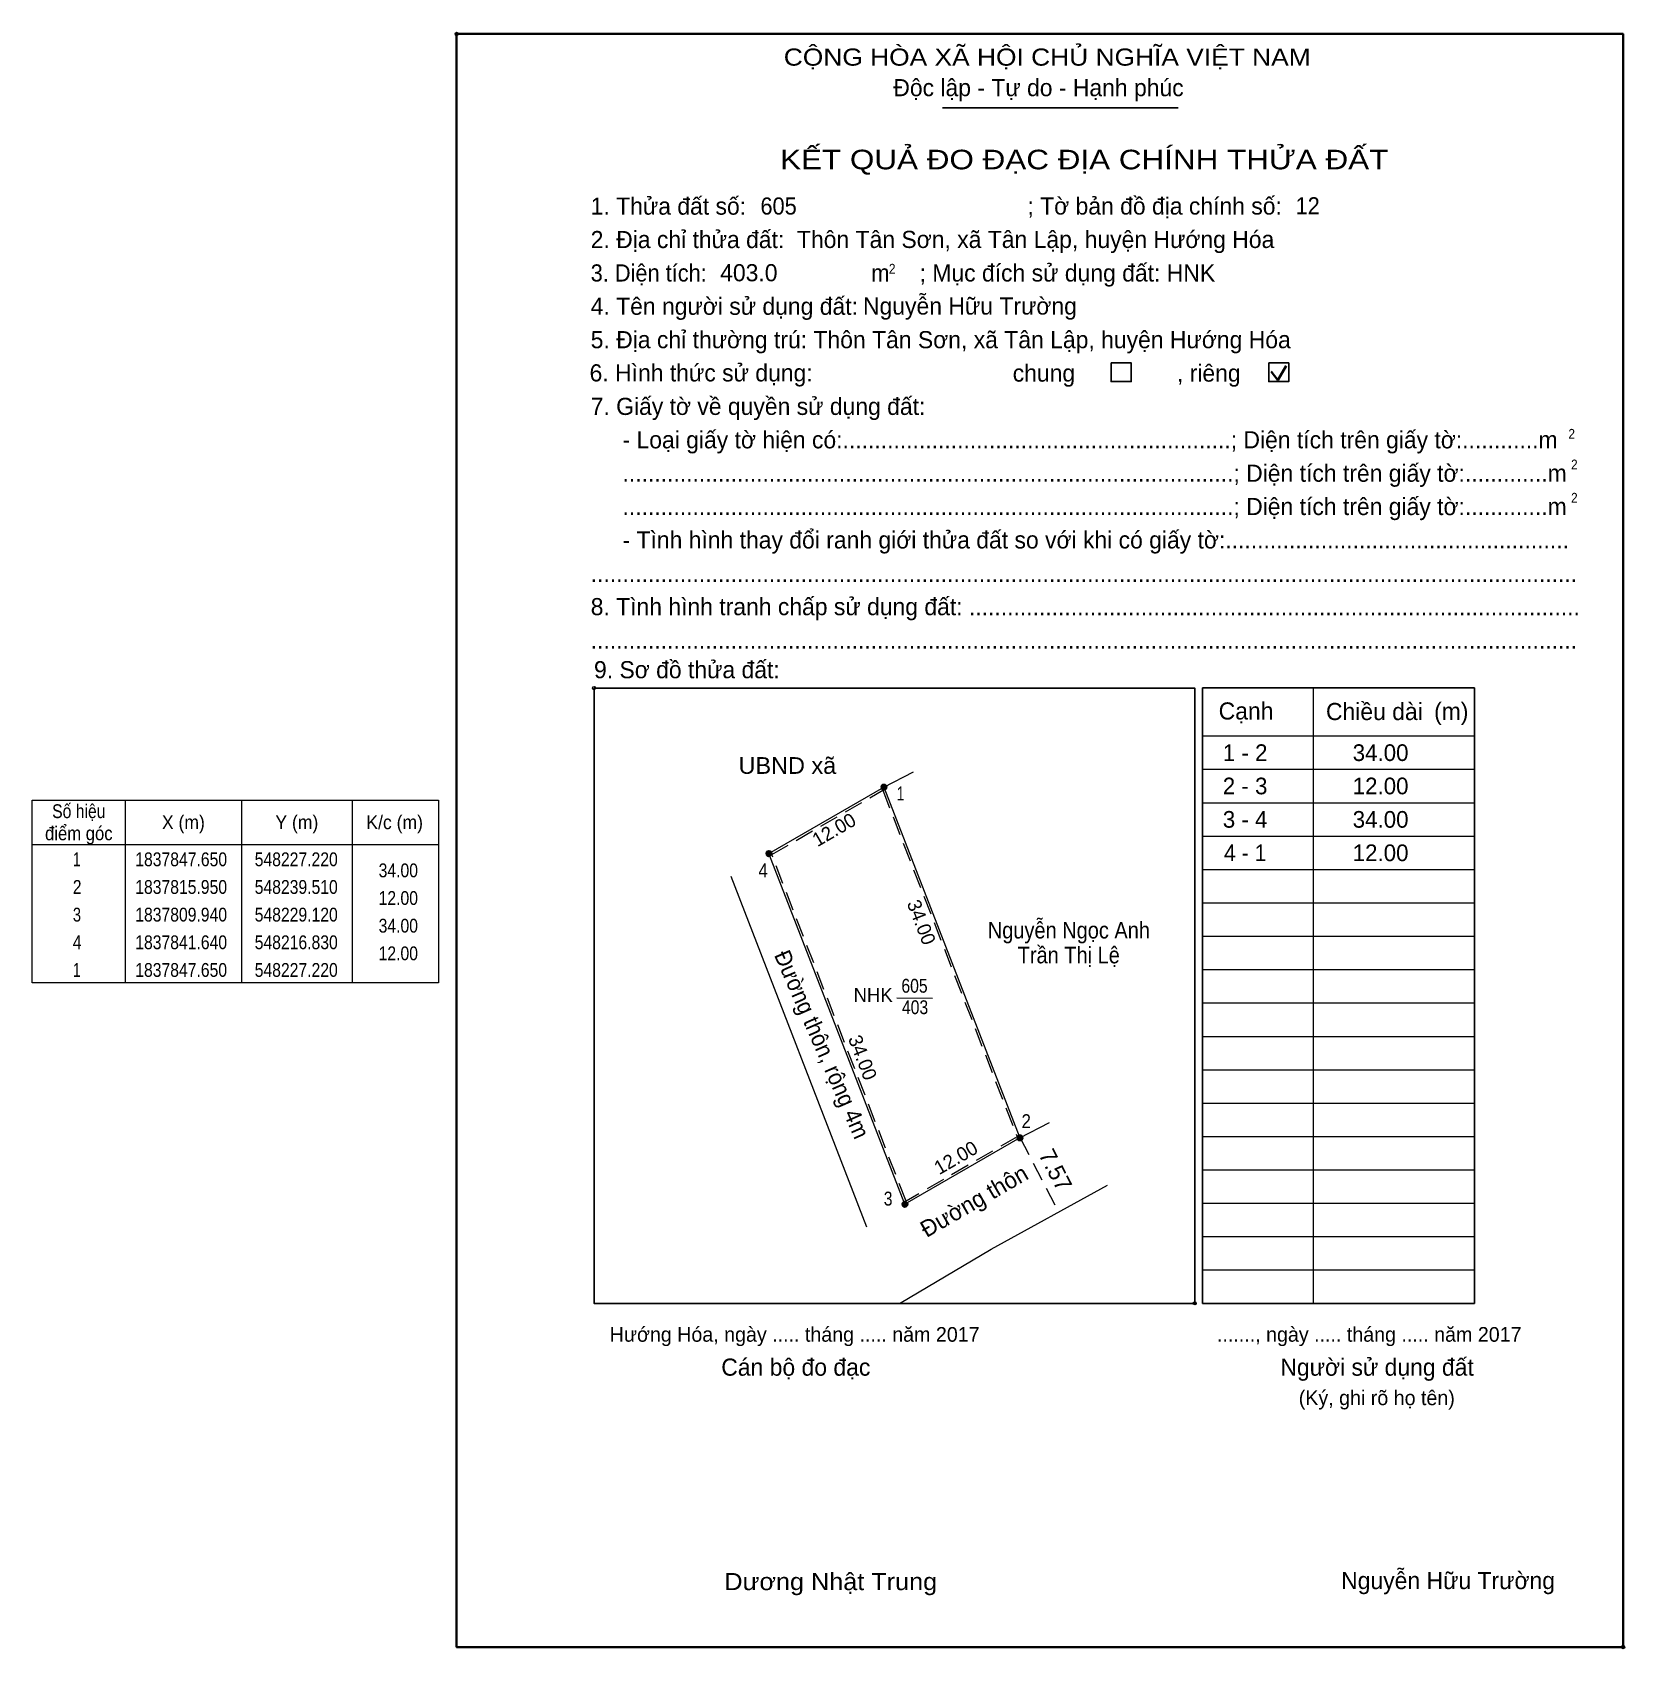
# Model space of a CAD drawing. Header units: metres. Extents: x 548150 to 548820, y 1837770 to 1837916.
# Drawn here: x 548150.3 to 548294.2, y 1837769.8 to 1837915.9 of the extents above; entities that cross this region are included whole.
import ezdxf
from ezdxf.enums import TextEntityAlignment as Align

# ---------------------------------------------------------------- set-up
doc = ezdxf.new("R2010")
doc.units = ezdxf.units.M
doc.header["$LTSCALE"] = 0.57
doc.header["$PDMODE"] = 32
doc.header["$PDSIZE"] = 0.285
doc.linetypes.add('MEDIUM_DASHED', pattern=[4.5, 3, -1.5])
for name, color, linetype, lineweight in [('1', 7, 'Continuous', 13), ('10', 7, 'Continuous', 13), ('11', 7, 'Continuous', 25), ('2', 7, 'Continuous', 35), ('27', 7, 'Continuous', 13), ('50', 7, 'Continuous', 25), ('63', 7, 'Continuous', 13)]:
    doc.layers.add(name, color=color, linetype=linetype, lineweight=lineweight)
for name, color, linetype in [('13', 7, 'Continuous'), ('36', 7, 'Continuous'), ('48', 7, 'Continuous'), ('52', 7, 'Continuous'), ('6', 7, 'Continuous'), ('9', 7, 'Continuous')]:
    doc.layers.add(name, color=color, linetype=linetype)

msp = doc.modelspace()

# ---------------------------------------------------------------- texts
at = {"layer": '1'}
for s, height, width, p in [('CỘNG HÒA XÃ HỘI CHỦ NGHĨA VIỆT NAM', 1.548, 1.15, (548218.17, 1837912.86)), ('3. Diện tích:', 1.548, 0.95, (548200.72, 1837893.35)), ('m', 1.548, 0.95, (548226.08, 1837893.35)), ('2', 0.8848, 0.9, (548227.67, 1837894.06)), ('2', 0.8848, 0.9, (548289.08, 1837879.14)), ('2', 0.8848, 0.9, (548289.32, 1837876.37)), ('2', 0.8848, 0.9, (548289.32, 1837873.36)), ('Dương Nhật Trung', 1.549, 1.1, (548212.8, 1837775.07))]:
    msp.add_text(s, height=height, dxfattribs=dict(at, width=width)).set_placement(p)
for s, height, p in [('Độc lập - Tự do - Hạnh phúc', 1.548, (548228.07, 1837910.1)), ('1. Thửa đất số:', 1.548, (548200.72, 1837899.39)), ('; Tờ bản đồ địa chính số:', 1.548, (548240.19, 1837899.4)), ('2. Địa chỉ thửa đất:', 1.548, (548200.72, 1837896.37)), ('; Mục đích sử dụng đất: HNK', 1.549, (548230.44, 1837893.35)), ('4. Tên người sử dụng đất:', 1.548, (548200.72, 1837890.34)), ('5. Địa chỉ thường trú: Thôn Tân Sơn, xã Tân Lập, huyện Hướng Hóa', 1.549, (548200.72, 1837887.32)), ('chung                , riêng', 1.548, (548238.86, 1837884.3)), ('7. Giấy tờ về quyền sử dụng đất:', 1.548, (548200.72, 1837881.29)), ('     - Loại giấy tờ hiện có:.............................................................; Diện tích trên giấy tờ:............m', 1.548, (548200.72, 1837878.27)), ('     ................................................................................................; Diện tích trên giấy tờ:.............m', 1.548, (548200.72, 1837875.25)), ('     ................................................................................................; Diện tích trên giấy tờ:.............m', 1.548, (548200.72, 1837872.24)), ('     - Tình hình thay đổi ranh giới thửa đất so với khi có giấy tờ:......................................................', 1.548, (548200.72, 1837869.22)), ('...........................................................................................................................................................', 1.548, (548200.72, 1837866.2)), ('8. Tình hình tranh chấp sử dụng đất: ................................................................................................', 1.548, (548200.72, 1837863.19)), ('...........................................................................................................................................................', 1.548, (548200.72, 1837860.17)), ('9. Sơ đồ thửa đất:', 1.548, (548201.02, 1837857.49)), ('Cạnh', 1.548, (548257.47, 1837853.76)), ('Chiều dài', 1.548, (548267.17, 1837853.71)), ('(m)', 1.548, (548276.94, 1837853.73)), ('Hướng Hóa, ngày ..... tháng ..... năm 2017', 1.327, (548202.44, 1837797.52)), ('......., ngày ..... tháng ..... năm 2017', 1.327, (548257.32, 1837797.52)), ('Cán bộ đo đạc', 1.549, (548212.52, 1837794.45)), ('Người sử dụng đất', 1.548, (548263.05, 1837794.45)), ('(Ký, ghi rõ họ tên)', 1.327, (548264.71, 1837791.79))]:
    msp.add_text(s, height=height, dxfattribs=at).set_placement(p)
for s, height, width, p in [('KẾT QUẢ ĐO ĐẠC ĐỊA CHÍNH THỬA ĐẤT', 1.77, 1.2, (548245.32, 1837903.49)), ('605', 1.25, 0.85, (548229.985, 1837829.07)), ('403', 1.25, 0.85, (548230.035, 1837827.13))]:
    msp.add_text(s, height=height, dxfattribs=dict(at, width=width)).set_placement(p, align=Align.CENTER)
msp.add_text('NHK', height=1.25, dxfattribs=at).set_placement((548226.245, 1837828.24), align=Align.CENTER)
at = {"layer": '10'}
for s, rotation, p in [('7.57', 297.441, (548241.16, 1837814.43)), ('Đường thôn', 30.047, (548231.07, 1837806.89))]:
    msp.add_text(s, height=1.5, rotation=rotation, dxfattribs=at).set_placement(p)
at = {"layer": '13', "width": 0.95}
msp.add_text('Đường thôn, rộng 4m', height=1.5, rotation=293.639, dxfattribs=at).set_placement((548220.9366, 1837824.0957), align=Align.CENTER)
at = {"layer": '36'}
for s, height, width, p in [('UBND xã', 1.508, 1.05, (548218.495, 1837848.85)), ('Nguyễn Ngọc Anh', 1.5, 0.9, (548243.935, 1837833.97)), ('Trần Thị Lệ', 1.5, 0.9, (548243.925, 1837831.72))]:
    msp.add_text(s, height=height, dxfattribs=dict(at, width=width)).set_placement(p, align=Align.CENTER)
at = {"layer": '48'}
msp.add_text('6. Hình thức sử dụng:', height=1.549, dxfattribs=at).set_placement((548200.62, 1837884.32))
at = {"layer": '52'}
for s, p in [('1 - 2', (548259.865, 1837850.01)), ('34.00', (548272.105, 1837850.01)), ('2 - 3', (548259.86, 1837847)), ('12.00', (548272.105, 1837847)), ('3 - 4', (548259.865, 1837843.98)), ('34.00', (548272.105, 1837843.98)), ('12.00', (548272.105, 1837840.96))]:
    msp.add_text(s, height=1.508, dxfattribs=at).set_placement(p, align=Align.CENTER)
at = {"layer": '52', "width": 0.95}
msp.add_text('4 - 1', height=1.508, dxfattribs=at).set_placement((548259.87, 1837840.96), align=Align.CENTER)
at = {"layer": '6', "width": 0.95}
for s, p in [('605', (548216.06, 1837899.4)), ('12', (548264.42, 1837899.42))]:
    msp.add_text(s, height=1.549, dxfattribs=at).set_placement(p)
at = {"layer": '6'}
for s, p in [('Thôn Tân Sơn, xã Tân Lập, huyện Hướng Hóa', (548219.36, 1837896.38)), ('403.0', (548212.42, 1837893.37)), ('Nguyễn Hữu Trường', (548225.33, 1837890.36)), ('Nguyễn Hữu Trường', (548268.54, 1837775.16))]:
    msp.add_text(s, height=1.549, dxfattribs=at).set_placement(p)
at = {"layer": '63'}
for s, width, p in [('Số hiệu', 0.85, (548154.46, 1837844.85)), ('X (m)', 0.95, (548163.91, 1837843.85)), ('Y (m)', 0.95, (548174.165, 1837843.85)), ('K/c (m)', 0.95, (548183.005, 1837843.85)), ('điểm góc', 0.9, (548154.46, 1837842.85)), (' 1', 0.75, (548154.11, 1837840.5)), ('1837847.650', 0.85, (548163.71, 1837840.5)), ('548227.220', 0.85, (548174.11, 1837840.5)), (' 2', 0.85, (548154.115, 1837838)), ('1837815.950', 0.85, (548163.71, 1837838)), ('548239.510', 0.85, (548174.11, 1837838)), (' 3', 0.8, (548154.105, 1837835.5)), ('1837809.940', 0.85, (548163.71, 1837835.5)), ('548229.120', 0.85, (548174.11, 1837835.5)), (' 4', 0.85, (548154.11, 1837833)), ('1837841.640', 0.85, (548163.71, 1837833)), ('548216.830', 0.85, (548174.11, 1837833)), (' 1', 0.75, (548154.11, 1837830.5)), ('1837847.650', 0.85, (548163.71, 1837830.5)), ('548227.220', 0.85, (548174.11, 1837830.5))]:
    msp.add_text(s, height=1.25, dxfattribs=dict(at, width=width)).set_placement(p, align=Align.CENTER)
for s, rotation, p in [('12.00', 30.047, (548223.0221, 1837843.2587)), ('34.00', 291.191, (548230.024, 1837835.2109)), ('34.00', 291.191, (548224.714, 1837822.9809)), ('12.00', 30.047, (548234.0321, 1837813.6187))]:
    msp.add_text(s, height=1.25, rotation=rotation, dxfattribs=at).set_placement(p, align=Align.CENTER)
at = {"layer": '63', "width": 0.85}
for s, p in [('34.00', (548185.11, 1837839.5)), ('12.00', (548185.11, 1837837)), ('34.00', (548185.11, 1837834.5)), ('12.00', (548185.11, 1837832))]:
    msp.add_text(s, height=1.25, dxfattribs=at).set_placement(p, align=Align.RIGHT)
at = {"layer": '9'}
for s, width, p in [('1', 0.75, (548228.725, 1837846.45)), ('4', 0.9, (548216.305, 1837839.49)), ('2', 0.9, (548240.08, 1837816.83)), ('3', 0.85, (548227.6, 1837809.83))]:
    msp.add_text(s, height=1.257, dxfattribs=dict(at, width=width)).set_placement(p, align=Align.CENTER)

# ---------------------------------------------------------------- hatches: boundary and pattern name
at = {"layer": '11'}
for points in [[(548227.4714, 1837847.65, 1), (548226.9686, 1837847.65, 1)], [(548217.0814, 1837841.64, 1), (548216.5786, 1837841.64, 1)], [(548217.0814, 1837841.64, 1), (548216.5786, 1837841.64, 1)], [(548239.7614, 1837815.95, 1), (548239.2586, 1837815.95, 1)], [(548229.3714, 1837809.94, 1), (548228.8686, 1837809.94, 1)]]:
    msp.add_hatch(color=256, dxfattribs=at).paths.add_polyline_path(points)

# ---------------------------------------------------------------- linework, layer by layer
at = {"layer": '1', "lineweight": 25}
for p, q in [((548232.5, 1837909.04), (548253.82, 1837909.04)), ((548280.58, 1837800.99), (548280.58, 1837856.62))]:
    msp.add_line(p, q, dxfattribs=at)
at = {"layer": '1', "lineweight": 35}
for p, q in [((548262.83, 1837884.43), (548263.56, 1837885.74)), ((548262.23, 1837885.21), (548262.83, 1837884.43))]:
    msp.add_line(p, q, dxfattribs=at)
at = {"layer": '1'}
for p, q in [((548266, 1837856.62), (548266, 1837800.99)), ((548256.02, 1837852.28), (548272.9, 1837852.28)), ((548272.9, 1837852.28), (548280.58, 1837852.28)), ((548256.02, 1837849.26), (548272.9, 1837849.26)), ((548272.9, 1837849.26), (548280.58, 1837849.26)), ((548256.02, 1837846.24), (548272.9, 1837846.24)), ((548272.9, 1837846.24), (548280.58, 1837846.24)), ((548256.02, 1837843.23), (548272.9, 1837843.23)), ((548272.9, 1837843.23), (548280.58, 1837843.23)), ((548256.02, 1837840.21), (548272.9, 1837840.21)), ((548272.9, 1837840.21), (548280.58, 1837840.21)), ((548256.02, 1837837.19), (548272.9, 1837837.19)), ((548272.9, 1837837.19), (548280.58, 1837837.19)), ((548256.02, 1837834.17), (548272.9, 1837834.17)), ((548272.9, 1837834.17), (548280.58, 1837834.17)), ((548256.02, 1837831.16), (548272.9, 1837831.16)), ((548272.9, 1837831.16), (548280.58, 1837831.16)), ((548256.02, 1837828.14), (548272.9, 1837828.14)), ((548272.9, 1837828.14), (548280.58, 1837828.14)), ((548256.02, 1837825.12), (548272.9, 1837825.12)), ((548272.9, 1837825.12), (548280.58, 1837825.12)), ((548256.02, 1837822.11), (548272.9, 1837822.11)), ((548272.9, 1837822.11), (548280.58, 1837822.11)), ((548256.02, 1837819.09), (548272.9, 1837819.09)), ((548272.9, 1837819.09), (548280.58, 1837819.09)), ((548256.02, 1837816.07), (548272.9, 1837816.07)), ((548272.9, 1837816.07), (548280.58, 1837816.07)), ((548256.02, 1837813.06), (548272.9, 1837813.06)), ((548272.9, 1837813.06), (548280.58, 1837813.06)), ((548256.02, 1837810.04), (548272.9, 1837810.04)), ((548272.9, 1837810.04), (548280.58, 1837810.04)), ((548256.02, 1837807.02), (548272.9, 1837807.02)), ((548272.9, 1837807.02), (548280.58, 1837807.02)), ((548256.02, 1837804.01), (548272.9, 1837804.01)), ((548272.9, 1837804.01), (548280.58, 1837804.01))]:
    msp.add_line(p, q, dxfattribs=at)
at = {"layer": '1', "lineweight": 25}
msp.add_lwpolyline([(548207.9, 1837800.99), (548201.02, 1837800.99), (548201.02, 1837856.6), (548255.31, 1837856.6), (548255.31, 1837800.99), (548248.01, 1837800.99)], close=True, dxfattribs=at)
msp.add_lwpolyline([(548280.58, 1837856.62), (548256.02, 1837856.62), (548256.02, 1837800.99), (548280.58, 1837800.99), (548280.58, 1837801.53)], dxfattribs=at)
at = {"layer": '1'}
msp.add_lwpolyline([(548227.22, 1837847.65), (548239.51, 1837815.95), (548229.12, 1837809.94), (548216.83, 1837841.64)], close=True, dxfattribs=at)
for p in [(548188.6, 1837915.73), (548201.02, 1837856.6), (548255.31, 1837800.99), (548294.02, 1837769.92)]:
    msp.add_point(p, dxfattribs=at)
at = {"layer": '10'}
for p, q in [((548225.69, 1837807.88), (548213.4, 1837839.58)), ((548236.92, 1837805.89), (548247.44, 1837811.67)), ((548228.62, 1837800.99), (548236.92, 1837805.89))]:
    msp.add_line(p, q, dxfattribs=at)
at = {"layer": '10', "linetype": 'MEDIUM_DASHED'}
msp.add_line((548239.52, 1837815.95), (548243.01, 1837809.23), dxfattribs=at)
at = {"layer": '10'}
msp.add_lwpolyline([(548216.83, 1837841.64), (548227.22, 1837847.65), (548239.51, 1837815.95), (548229.12, 1837809.94)], close=True, dxfattribs=at)
msp.add_lwpolyline([(548216.83, 1837841.64), (548227.22, 1837847.65), (548239.51, 1837815.95), (548229.12, 1837809.94)], close=True, dxfattribs=at)
at = {"layer": '10', "linetype": 'MEDIUM_DASHED'}
msp.add_lwpolyline([(548217.08, 1837841.55), (548227.12, 1837847.36), (548239.26, 1837816.04), (548229.22, 1837810.23)], close=True, dxfattribs=at)
at = {"layer": '11'}
for centre in [(548227.22, 1837847.65), (548216.83, 1837841.64), (548216.83, 1837841.64), (548239.51, 1837815.95), (548229.12, 1837809.94)]:
    msp.add_circle(centre, 0.2514, dxfattribs=at)
at = {"layer": '2'}
msp.add_lwpolyline([(548188.6, 1837915.73), (548294.02, 1837915.73), (548294.02, 1837769.92), (548188.6, 1837769.92)], close=True, dxfattribs=at)
at = {"layer": '27'}
for p, q in [((548227.22, 1837847.65), (548229.9, 1837849.04)), ((548239.51, 1837815.95), (548242.19, 1837817.34))]:
    msp.add_line(p, q, dxfattribs=at)
at = {"layer": '50'}
for points in [[(548247.75, 1837885.99), (548249.57, 1837885.99), (548249.57, 1837884.3), (548247.75, 1837884.3)], [(548262, 1837885.99), (548263.81, 1837885.99), (548263.81, 1837884.3), (548262, 1837884.3)]]:
    msp.add_lwpolyline(points, close=True, dxfattribs=at)
at = {"layer": '63'}
for p, q in [((548158.66, 1837846.47), (548158.66, 1837829.97)), ((548169.16, 1837846.47), (548169.16, 1837829.97)), ((548179.16, 1837846.47), (548179.16, 1837829.97)), ((548150.26, 1837842.47), (548186.96, 1837842.47)), ((548228.39, 1837828.6), (548231.6, 1837828.56))]:
    msp.add_line(p, q, dxfattribs=at)
msp.add_lwpolyline([(548150.26, 1837846.47), (548186.96, 1837846.47), (548186.96, 1837829.97), (548150.26, 1837829.97)], close=True, dxfattribs=at)

msp.set_redraw_order([(e.dxf.handle, doc.entitydb.next_handle()) for e in msp.query("TEXT MTEXT ATTDEF DIMENSION ARC_DIMENSION")])  # texts and dimensions are drawn at this point

doc.saveas('drawing.dxf')
